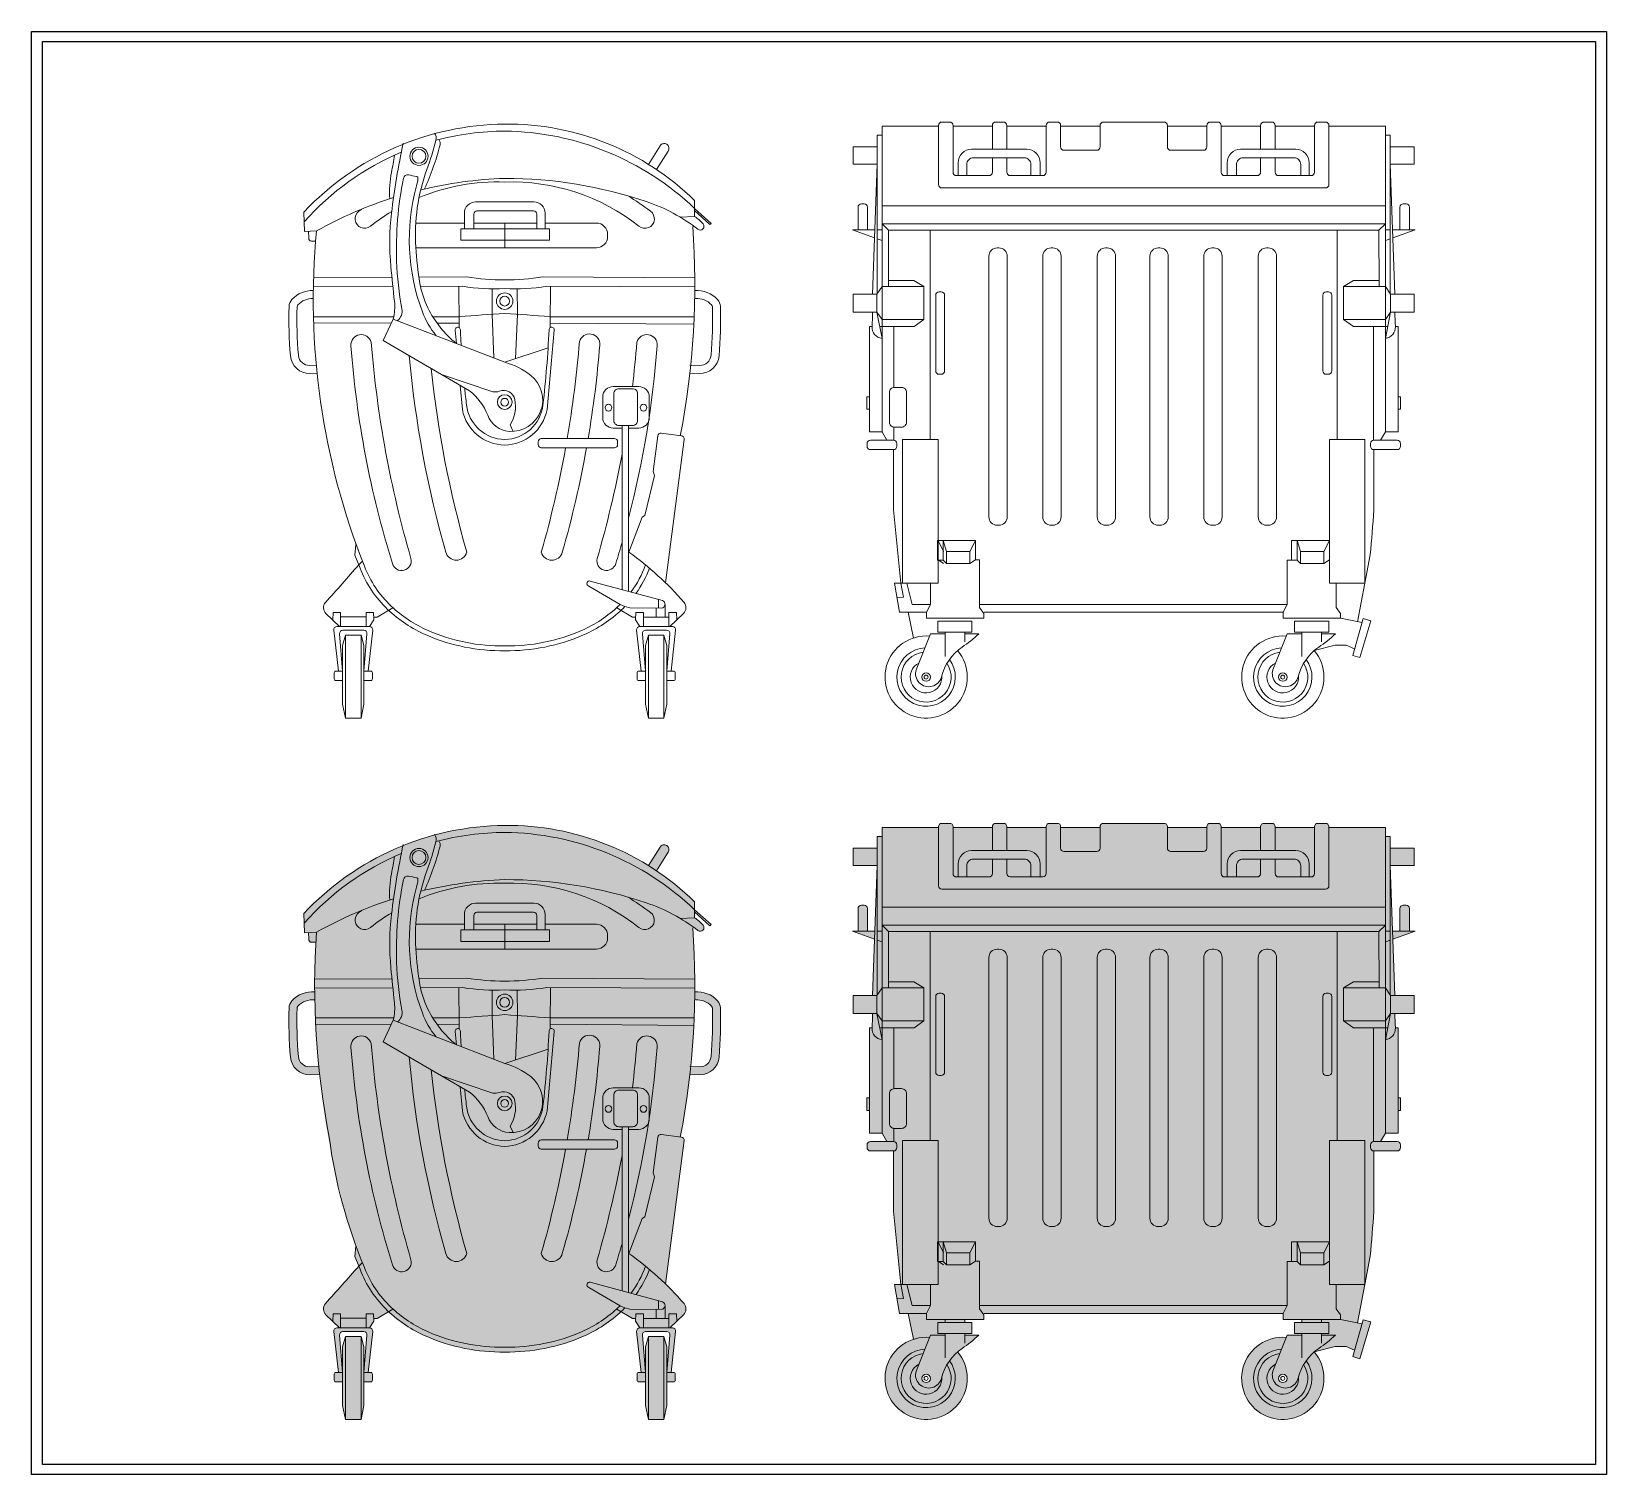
# Paper-space layout 'Projects1200x1100' of a CAD drawing. Header units: inches. Extents: x 55.011 to 55.328, y 90.128 to 90.419.
# The model-space entities are those that its viewports show. They can reach past a viewport. Long polylines and large blocks are cut down to what shows.
import ezdxf

# ---------------------------------------------------------------- set-up
doc = ezdxf.new("R2010")
doc.units = ezdxf.units.IN
doc.header["$MEASUREMENT"] = 0
doc.layers.add('001_Dark_1 10', color=7, linetype='Continuous', lineweight=0)
doc.layers.add('02', color=251, linetype='Continuous', plot=False)
doc.layers.add('Rectang.', color=251, linetype='Continuous', plot=False)
doc.layers.add('hatch_dwgmodels.com', color=251, linetype='Continuous')

msp = doc.modelspace()

# ---------------------------------------------------------------- hatches: boundary and pattern name
at = {"layer": 'hatch_dwgmodels.com'}
h = msp.add_hatch(color=85, dxfattribs=at)
h.dxf.hatch_style = 1
h.paths.add_polyline_path([(10918.3998, 6626.5957, -0.029334), (10918.3966, 6626.7153, -0.178942), (10918.4036, 6626.7325, -0.233547), (10918.4587, 6626.754, -0.015547), (10918.4614, 6626.8743), (10918.4506, 6626.8743, -0.487001), (10918.4447, 6626.8818), (10918.4439, 6626.8979), (10918.4341, 6626.8973), (10918.4326, 6626.9444, -0.204452), (10918.9191, 6627.1577, -0.142555), (10919.2675, 6627.0601), (10919.2954, 6627.105, -0.417547), (10919.3116, 6627.1087, -0.415873), (10919.3152, 6627.0925), (10919.2867, 6627.0477, -0.046092), (10919.379, 6626.9724), (10919.379, 6626.9339, -0.071239), (10919.3997, 6626.9157, -0.903922), (10919.3874, 6626.9028), (10919.3746, 6626.9096, -0.020122), (10919.3796, 6626.754, -0.233407), (10919.4347, 6626.7325, -0.17903), (10919.4416, 6626.7153, -0.029334), (10919.4384, 6626.5957, -0.395884), (10919.3912, 6626.5533), (10919.3676, 6626.5538, -0.019826), (10919.3444, 6626.4021, -0.528636), (10919.354, 6626.3935), (10919.309, 6626.0456, -0.020868), (10919.3535, 6625.9985, -0.398148), (10919.3523, 6625.9717), (10919.3194, 6625.9398), (10919.3255, 6625.9398, -0.447399), (10919.3333, 6625.9311), (10919.3221, 6625.8316), (10919.3284, 6625.8316, -0.414214), (10919.3323, 6625.8277), (10919.3323, 6625.8127, -0.414214), (10919.3284, 6625.8088), (10919.3119, 6625.8088), (10919.3119, 6625.8316), (10919.3193, 6625.9224, 0.438201), (10919.3115, 6625.9308), (10919.2861, 6625.9308), (10919.2606, 6625.9308, 0.438201), (10919.2528, 6625.9224), (10919.2602, 6625.8316), (10919.2602, 6625.8088), (10919.2437, 6625.8088, -0.414214), (10919.2398, 6625.8127), (10919.2398, 6625.8277, -0.414214), (10919.2437, 6625.8316), (10919.25, 6625.8316), (10919.2388, 6625.9311, -0.447399), (10919.2466, 6625.9398), (10919.2363, 6625.9557), (10919.2365, 6625.9625), (10919.2284, 6625.9625), (10919.2008, 6625.9791, -0.084833), (10919.1099, 6625.9194, -0.099955), (10918.9193, 6625.8798, -0.099955), (10918.7287, 6625.9194, -0.084976), (10918.6376, 6625.9792), (10918.6099, 6625.9625), (10918.6017, 6625.9625), (10918.602, 6625.9557), (10918.5917, 6625.9398, -0.447399), (10918.5994, 6625.9311), (10918.5883, 6625.8316), (10918.5946, 6625.8316, -0.414214), (10918.5985, 6625.8277), (10918.5985, 6625.8127, -0.414214), (10918.5946, 6625.8088), (10918.5781, 6625.8088), (10918.5781, 6625.8316), (10918.5854, 6625.9224, 0.438201), (10918.5777, 6625.9308), (10918.5522, 6625.9308), (10918.5268, 6625.9308, 0.438201), (10918.519, 6625.9224), (10918.5264, 6625.8316), (10918.5264, 6625.8088), (10918.5099, 6625.8088, -0.414214), (10918.506, 6625.8127), (10918.506, 6625.8277, -0.414214), (10918.5099, 6625.8316), (10918.5162, 6625.8316), (10918.505, 6625.9311, -0.447399), (10918.5127, 6625.9398), (10918.5189, 6625.9398), (10918.4859, 6625.9717, -0.398148), (10918.4848, 6625.9985, 0.004437), (10918.5654, 6626.0893), (10918.5559, 6626.1127), (10918.5587, 6626.1383, -0.057852), (10918.4707, 6626.5538), (10918.447, 6626.5533, -0.39533)])
h.paths.add_polyline_path([(10918.4686, 6626.5732, -0.020879), (10918.4589, 6626.7345, 0.240407), (10918.418, 6626.7194, 0.181077), (10918.4161, 6626.7147, 0.029334), (10918.4192, 6626.5973, 0.395884), (10918.4467, 6626.5727)], flags=16)
h.paths.add_polyline_path([(10919.3916, 6626.5727, 0.395884), (10919.419, 6626.5973, 0.029334), (10919.4222, 6626.7147, 0.17903), (10919.4203, 6626.7194, 0.24436), (10919.3794, 6626.7344, -0.020858), (10919.3697, 6626.5732)], flags=16)
h = msp.add_hatch(color=85, dxfattribs=at)
h.dxf.hatch_style = 1
h.paths.add_polyline_path([(10919.8613, 6626.3685), (10919.8051, 6626.3685, -0.545242), (10919.7977, 6626.3799, -0.545242), (10919.8051, 6626.3914), (10919.8449, 6626.3914), (10919.8334, 6626.4117), (10919.8026, 6626.4117), (10919.8026, 6626.4669), (10919.7966, 6626.4669), (10919.7966, 6626.4969), (10919.8026, 6626.4969), (10919.8026, 6626.667), (10919.8091, 6626.667, 0.013473), (10919.8104, 6626.7016), (10919.7634, 6626.7016), (10919.7634, 6626.7451), (10919.8102, 6626.7451), (10919.8153, 6626.8821), (10919.7615, 6626.9013), (10919.7752, 6626.9013), (10919.7752, 6626.9561, -0.544736), (10919.7866, 6626.9635, -0.544736), (10919.798, 6626.9561), (10919.798, 6626.9013), (10919.816, 6626.9013), (10919.8219, 6627.0605), (10919.7632, 6627.0605), (10919.7632, 6627.1023), (10919.8219, 6627.1023), (10919.8219, 6627.1306), (10919.8334, 6627.1306), (10919.8334, 6627.1524), (10919.9705, 6627.1524, -0.495171), (10919.9783, 6627.1626), (10919.9972, 6627.1626, -0.495171), (10920.005, 6627.1524), (10920.1009, 6627.1524, -0.495171), (10920.1087, 6627.1626), (10920.1276, 6627.1626, -0.495171), (10920.1354, 6627.1524), (10920.2313, 6627.1524, -0.495171), (10920.2391, 6627.1626), (10920.2581, 6627.1626, -0.495171), (10920.2658, 6627.1524), (10920.3619, 6627.1524, -0.495171), (10920.3696, 6627.1626), (10920.4431, 6627.1626), (10920.5166, 6627.1626, -0.495171), (10920.5244, 6627.1524), (10920.6204, 6627.1524, -0.495171), (10920.6282, 6627.1626), (10920.6471, 6627.1626, -0.495171), (10920.6549, 6627.1524), (10920.7509, 6627.1524, -0.495171), (10920.7587, 6627.1626), (10920.7776, 6627.1626, -0.495171), (10920.7854, 6627.1524), (10920.8813, 6627.1524, -0.495171), (10920.8891, 6627.1626), (10920.908, 6627.1626, -0.495171), (10920.9158, 6627.1524), (10921.0528, 6627.1524), (10921.0528, 6627.1306), (10921.0644, 6627.1306), (10921.0644, 6627.1023), (10921.123, 6627.1023), (10921.123, 6627.0605), (10921.0644, 6627.0605), (10921.0703, 6626.9013), (10921.0883, 6626.9013), (10921.0883, 6626.9561, -0.544736), (10921.0997, 6626.9635, -0.544736), (10921.1111, 6626.9561), (10921.1111, 6626.9013), (10921.1248, 6626.9013), (10921.071, 6626.8821), (10921.076, 6626.7451), (10921.1229, 6626.7451), (10921.1229, 6626.7016), (10921.0758, 6626.7016, 0.013473), (10921.0771, 6626.667), (10921.0836, 6626.667), (10921.0836, 6626.4969), (10921.0896, 6626.4969), (10921.0896, 6626.4669), (10921.0836, 6626.4669), (10921.0836, 6626.4117), (10921.0528, 6626.4117), (10921.0413, 6626.3914), (10921.0812, 6626.3914, -0.545242), (10921.0885, 6626.3799, -0.545242), (10921.0812, 6626.3685), (10921.0249, 6626.3685), (10921.0249, 6626.2224, -0.004307), (10921.0163, 6626.1138), (10921.003, 6626.0451), (10920.9851, 6625.9517), (10920.9964, 6625.9493), (10920.9993, 6625.9592), (10921.0173, 6625.954), (10920.9908, 6625.8645), (10920.9738, 6625.87), (10920.9782, 6625.8856), (10920.9577, 6625.8948), (10920.9313, 6625.8948), (10920.8805, 6625.8815, 0.157325), (10920.8417, 6625.818, -1.02333), (10920.7802, 6625.8351), (10920.8152, 6625.9223), (10920.8503, 6625.9223), (10920.8503, 6625.9262), (10920.8328, 6625.9262), (10920.8328, 6625.9531), (10920.8503, 6625.9531), (10920.8503, 6625.9601), (10920.8055, 6625.9601), (10920.8055, 6625.9748), (10920.4431, 6625.9748), (10920.0777, 6625.9748), (10920.0801, 6625.9715), (10920.0801, 6625.9601), (10920.0343, 6625.9601), (10920.0343, 6625.9531), (10920.0513, 6625.9531), (10920.0513, 6625.9262), (10920.0343, 6625.9262), (10920.0343, 6625.9223), (10920.0682, 6625.9223, -0.035886), (10920.0272, 6625.8898, 0.186417), (10919.9776, 6625.818, -1.02333), (10919.916, 6625.8351), (10919.9488, 6625.9166, 0.100593), (10919.9093, 6625.9121), (10919.897, 6625.9748), (10919.8754, 6625.9748), (10919.8632, 6626.045), (10919.8791, 6626.045), (10919.8613, 6626.2224)])
h.paths.add_polyline_path([(10919.9298, 6625.8173, 1), (10919.9504, 6625.8173, 1)], flags=16)
h.paths.add_polyline_path([(10919.9353, 6625.8173, 1), (10919.9449, 6625.8173, 1)], flags=0)
h.paths.add_polyline_path([(10920.794, 6625.8173, 1), (10920.8146, 6625.8173, 1)], flags=16)
h.paths.add_polyline_path([(10920.7995, 6625.8173, 1), (10920.8091, 6625.8173, 1)], flags=0)
h = msp.add_hatch(color=250, dxfattribs=at)
h.dxf.hatch_style = 1
h.paths.add_polyline_path([(10919.2602, 6625.8938), (10919.2672, 6625.919), (10919.3049, 6625.919), (10919.3119, 6625.8938), (10919.3119, 6625.7519), (10919.3049, 6625.7177), (10919.2672, 6625.7177), (10919.2602, 6625.7519)])
h.paths.add_polyline_path([(10918.5264, 6625.8938), (10918.5334, 6625.919), (10918.571, 6625.919), (10918.5781, 6625.8938), (10918.5781, 6625.7519), (10918.571, 6625.7177), (10918.5334, 6625.7177), (10918.5264, 6625.7519)])
h = msp.add_hatch(color=250, dxfattribs=at)
h.dxf.hatch_style = 1
h.paths.add_polyline_path([(10920.8129, 6625.9166), (10920.7802, 6625.8351, 1.03297), (10920.8419, 6625.8186, -0.156058), (10920.8805, 6625.8815, -5.037348)])
h.paths.add_polyline_path([(10919.9488, 6625.9166), (10919.916, 6625.8351, 1.03297), (10919.9777, 6625.8186, -0.156058), (10920.0163, 6625.8815, -5.037348)])

# ---------------------------------------------------------------- linework, layer by layer
at = {"layer": '001_Dark_1 10'}
for points in [[(10918.7157, 6628.6979, -0.051084), (10918.9191, 6628.7259, -0.081587), (10919.2621, 6628.6697, -0.083663), (10919.3874, 6628.6025, 0.903922), (10919.3997, 6628.6155, 0.071239), (10919.379, 6628.6336), (10919.379, 6628.6722, 0.199047), (10918.9191, 6628.8575, 0.204452), (10918.4326, 6628.6441), (10918.4341, 6628.5971), (10918.4629, 6628.5986, -0.050671), (10918.6499, 6628.6795)], [(10920.1006, 6628.7758), (10920.1006, 6628.7406, -0.414214), (10920.0925, 6628.7325), (10920.0134, 6628.7325, -0.414214), (10920.0053, 6628.7406), (10920.0053, 6628.8522), (10920.0053, 6628.8543, 0.414214), (10919.9972, 6628.8624), (10919.9783, 6628.8624, 0.414214), (10919.9702, 6628.8543), (10919.9702, 6628.8522), (10919.9702, 6628.7108, 0.414214), (10919.9783, 6628.7027), (10920.4431, 6628.7027), (10920.908, 6628.7027, 0.414214), (10920.9161, 6628.7108), (10920.9161, 6628.8522), (10920.9161, 6628.8543, 0.414214), (10920.908, 6628.8624), (10920.8891, 6628.8624, 0.414214), (10920.881, 6628.8543), (10920.881, 6628.8522), (10920.881, 6628.7406, -0.414214), (10920.8729, 6628.7325), (10920.7938, 6628.7325, -0.414214), (10920.7857, 6628.7406), (10920.7857, 6628.7758)], [(10920.1357, 6628.7963), (10920.1357, 6628.8522), (10920.1357, 6628.8543, 0.414214), (10920.1276, 6628.8624), (10920.1087, 6628.8624, 0.414214), (10920.1006, 6628.8543), (10920.1006, 6628.8522), (10920.1006, 6628.7963)], [(10920.7506, 6628.7758), (10920.7506, 6628.7406, -0.414214), (10920.7425, 6628.7325), (10920.6633, 6628.7325, -0.414214), (10920.6552, 6628.7406), (10920.6552, 6628.8522), (10920.6552, 6628.8543, 0.414214), (10920.6471, 6628.8624), (10920.6282, 6628.8624, 0.414214), (10920.6201, 6628.8543), (10920.6201, 6628.8522), (10920.6201, 6628.8021, -0.414214), (10920.612, 6628.794), (10920.5328, 6628.794, -0.414214), (10920.5247, 6628.8021), (10920.5247, 6628.8543, 0.414214), (10920.5166, 6628.8624), (10920.4431, 6628.8624), (10920.3696, 6628.8624, 0.414214), (10920.3616, 6628.8543), (10920.3616, 6628.8021, -0.414214), (10920.3535, 6628.794), (10920.2742, 6628.794, -0.414214), (10920.2661, 6628.8021), (10920.2661, 6628.8522), (10920.2661, 6628.8543, 0.414214), (10920.2581, 6628.8624), (10920.2391, 6628.8624, 0.414214), (10920.231, 6628.8543), (10920.231, 6628.8522), (10920.231, 6628.7406, -0.414214), (10920.223, 6628.7325), (10920.1437, 6628.7325, -0.414214), (10920.1357, 6628.7406), (10920.1357, 6628.7758)], [(10920.7506, 6628.7963), (10920.7506, 6628.8522), (10920.7506, 6628.8543, -0.414214), (10920.7587, 6628.8624), (10920.7776, 6628.8624, -0.414214), (10920.7857, 6628.8543), (10920.7857, 6628.8522), (10920.7857, 6628.7963)], [(10918.649, 6628.385), (10918.6249, 6628.3326), (10918.8336, 6628.2108, -0.143359), (10918.8779, 6628.1516, 0.294612), (10918.93, 6628.1127, 0.738319), (10918.982, 6628.2484, 0.099412), (10918.9191, 6628.28), (10918.649, 6628.385, 0.089863), (10918.652, 6628.4277, -0.003954), (10918.6433, 6628.5122, -0.053814), (10918.6449, 6628.6416, -0.021726), (10918.673, 6628.8113)], [(10918.7991, 6628.3576), (10918.802, 6628.3256, -0.108015), (10918.7328, 6628.4122, -0.072315), (10918.7137, 6628.4711, -0.026955), (10918.7035, 6628.5592, -0.102928), (10918.7306, 6628.7474, 0.023308), (10918.7525, 6628.8176, 0.232602), (10918.7488, 6628.8358)], [(10918.725, 6628.7001, 0.041261), (10918.7625, 6628.8068, 0.259256), (10918.7591, 6628.8198, 0.429485)], [(10918.7526, 6628.8181, -0.064595), (10918.9191, 6628.8404, -0.19028), (10919.379, 6628.6529), (10919.4192, 6628.6168), (10919.4163, 6628.6142), (10919.379, 6628.6478)], [(10919.2867, 6628.7474), (10919.3152, 6628.7922, 0.414214), (10919.3117, 6628.8084), (10919.3116, 6628.8084, 0.417547), (10919.2954, 6628.8047), (10919.2675, 6628.7598)], [(10918.4334, 6628.6206, -0.112155), (10918.6685, 6628.7892, -0.112155)], [(10918.6405, 6628.6765, -0.061391), (10918.6448, 6628.7404, 0.008859), (10918.652, 6628.782, -0.516138)], [(10918.6591, 6628.3811, 0.285746), (10918.6701, 6628.4093, -0.037228), (10918.6573, 6628.5249, -0.059982), (10918.6741, 6628.7262, -0.402656), (10918.6857, 6628.7342, -0.019467), (10918.7059, 6628.7301, -0.380286), (10918.7089, 6628.7256, -0.035155), (10918.7053, 6628.7074, 0.156985), (10918.7196, 6628.4026, 0.082799), (10918.753, 6628.3446, -2.117677)], [(10919.2172, 6628.6838, -0.022073), (10919.2725, 6628.6464, -1.016204), (10919.2444, 6628.6098, 0.178286), (10918.9191, 6628.7169, 0.107671), (10918.7116, 6628.6792)], [(10918.6454, 6628.6457, 0.031736), (10918.5938, 6628.6098, -1.016204), (10918.5658, 6628.6464, -0.0029), (10918.5728, 6628.6516)], [(10918.997, 6628.6175), (10918.9191, 6628.6175), (10918.9191, 6628.5576), (10919.1412, 6628.5576, 0.414214), (10919.1684, 6628.5849), (10919.1684, 6628.5902, 0.414214), (10919.1412, 6628.6175), (10919.0169, 6628.6175)], [(10918.4614, 6628.574), (10918.4506, 6628.574, -0.487001), (10918.4447, 6628.5815), (10918.4439, 6628.5976)], [(10919.1989, 6627.6932, -0.005053), (10919.1951, 6627.6896, -0.087353), (10919.1052, 6627.6299, -0.106856), (10918.9193, 6627.5926, -0.106856), (10918.7334, 6627.6299, -0.087353), (10918.6435, 6627.6896, -0.111837), (10918.5794, 6627.7856, -0.118628), (10918.4629, 6628.5986, -0.06452), (10918.4629, 6628.5986)], [(10919.3746, 6628.6094, -0.06592), (10919.3445, 6628.1021, -0.825154)], [(10919.3796, 6628.4847), (10919.0116, 6628.487, -0.038226), (10918.9191, 6628.4798, -0.038226), (10918.8267, 6628.487), (10918.7113, 6628.4862)], [(10919.3797, 6628.4629), (10919.021, 6628.4642, -0.052462), (10918.9191, 6628.4589, -0.052462), (10918.8173, 6628.4642), (10918.7151, 6628.4638)], [(10918.4645, 6628.2534), (10918.4471, 6628.253, -0.395884), (10918.3998, 6628.2954, -0.029334), (10918.3966, 6628.4151, -0.17903), (10918.4036, 6628.4323, -0.220204), (10918.4553, 6628.4539, -0.220204)], [(10918.4626, 6628.2728), (10918.4467, 6628.2725, -0.395884), (10918.4192, 6628.2971, -0.029334), (10918.4161, 6628.4145, -0.17903), (10918.418, 6628.4191, -0.220132), (10918.4552, 6628.4346, -0.220132)], [(10919.3676, 6628.2535), (10919.3912, 6628.253, 0.395884), (10919.4384, 6628.2954, 0.029334), (10919.4416, 6628.4151, 0.17903), (10919.4347, 6628.4323, 0.233407), (10919.3796, 6628.4537, 23.036699)], [(10919.368, 6628.273), (10919.3916, 6628.2725, 0.395884), (10919.419, 6628.2971, 0.029334), (10919.4222, 6628.4145, 0.17903), (10919.4203, 6628.4191, 0.233407), (10919.3813, 6628.4343, 0.233407)], [(10918.7448, 6628.3906), (10918.8097, 6628.3906, -0.002035), (10918.9191, 6628.3986, -0.002035), (10919.0285, 6628.3906), (10919.3781, 6628.3906)], [(10919.8334, 6628.3835), (10919.8207, 6628.4013), (10919.8334, 6628.3379, -0.401895), (10919.8091, 6628.3668, 0.013473), (10919.8104, 6628.4013)], [(10921.0528, 6628.3835), (10921.0656, 6628.4013), (10921.0528, 6628.3379, 0.401895), (10921.0771, 6628.3668, -0.013473), (10921.0758, 6628.4013)], [(10918.8137, 6628.321, -0.003417), (10918.8116, 6628.3589, 1.058883), (10918.7991, 6628.3576)], [(10918.8112, 6628.2238), (10918.8165, 6628.1653, 0.352683), (10918.9191, 6628.0794, 0.352683), (10919.0217, 6628.1653), (10919.0392, 6628.3576)], [(10919.0392, 6628.3576, 1.058883), (10919.0266, 6628.3589, -0.016455), (10919.0118, 6628.1768, -0.377524), (10918.9191, 6628.0931, -0.377524), (10918.8265, 6628.1768, -0.003683), (10918.8221, 6628.2174)], [(10919.0706, 6628.0953, 0.022655), (10919.1001, 6628.3302, -0.913166), (10919.1495, 6628.3217, -0.022198), (10919.1212, 6628.0953)], [(10918.5464, 6628.32, 0.056054), (10918.6469, 6627.7921, 0.972953), (10918.692, 6627.8043, -0.050898), (10918.5957, 6628.3285)], [(10919.2886, 6628.32, -0.044089), (10919.2194, 6627.9025, -0.044089)], [(10919.2285, 6628.2213, 0.010263), (10919.2393, 6628.3285)], [(10918.6878, 6628.2959, 0.047194), (10918.7764, 6627.8198, 0.769778), (10918.8272, 6627.8199, -0.04343), (10918.7409, 6628.2649, -0.04343)], [(10918.9396, 6628.1127), (10918.9324, 6628.1284, 0.193734), (10918.9435, 6628.1896, 0.461868), (10918.9064, 6628.21, -0.139518), (10918.8902, 6628.2086), (10918.7661, 6628.2502)], [(10919.2033, 6628.1206), (10919.182, 6628.1206, -0.414214), (10919.1567, 6628.1459), (10919.1567, 6628.196, -0.414214), (10919.182, 6628.2213), (10919.2439, 6628.2213, -0.414214), (10919.2692, 6628.196), (10919.2692, 6628.1459, -0.414214), (10919.2439, 6628.1206), (10919.2194, 6628.1206)], [(10919.309, 6627.7453), (10919.354, 6628.0933, 0.414214), (10919.3473, 6628.102), (10919.2985, 6628.1083, 0.414414), (10919.2898, 6628.1016), (10919.2786, 6628.0153), (10919.2819, 6628.0056), (10919.2585, 6627.9088), (10919.2518, 6627.9043), (10919.2202, 6627.8198, -0.058314), (10919.3535, 6627.6982, -0.398148), (10919.3523, 6627.6715), (10919.3194, 6627.6395)], [(10919.1173, 6628.0728, -0.025272), (10919.0587, 6627.8198, -0.769778), (10919.0078, 6627.8199, 0.02485), (10919.0667, 6628.0728, 0.02485)], [(10919.2033, 6627.8434, -0.005564), (10919.1881, 6627.7921, -0.972953), (10919.1431, 6627.8043, 0.024811), (10919.2033, 6628.0575)], [(10920.9851, 6627.6514), (10921.003, 6627.7448), (10921.0163, 6627.8136, 0.004307), (10921.0249, 6627.9222), (10921.0249, 6628.0683)], [(10918.9195, 6627.5809, -0.106856), (10918.7287, 6627.6192, -0.087353), (10918.6354, 6627.6811, -0.111837), (10918.5685, 6627.7814), (10918.5559, 6627.8124), (10918.5587, 6627.8381)], [(10918.5189, 6627.6395), (10918.4859, 6627.6715, -0.398148), (10918.4848, 6627.6982, 0.004437), (10918.5654, 6627.7891), (10918.5743, 6627.7979)], [(10919.2251, 6627.7234, 0.071292), (10919.2604, 6627.7888)], [(10919.2372, 6627.7201, 0.06615), (10919.2698, 6627.781)], [(10918.9191, 6627.5809, 0.106856), (10919.1099, 6627.6192, 0.087353), (10919.2032, 6627.6811, 0.009029), (10919.2102, 6627.688, 0.009029)], [(10918.5883, 6627.5314), (10918.5994, 6627.6308, 0.447399), (10918.5917, 6627.6395), (10918.5522, 6627.6395), (10918.5127, 6627.6395, 0.447399), (10918.505, 6627.6308), (10918.5162, 6627.5314)], [(10918.5781, 6627.5314), (10918.5854, 6627.6221, 0.438201), (10918.5777, 6627.6305), (10918.5522, 6627.6305), (10918.5268, 6627.6305, 0.438201), (10918.519, 6627.6221), (10918.5264, 6627.5314)], [(10919.25, 6627.5314), (10919.2388, 6627.6308, -0.447399), (10919.2466, 6627.6395), (10919.2861, 6627.6395), (10919.3255, 6627.6395, -0.447399), (10919.3333, 6627.6308), (10919.3221, 6627.5314)], [(10919.2602, 6627.5314), (10919.2528, 6627.6221, -0.438201), (10919.2606, 6627.6305), (10919.2861, 6627.6305), (10919.3115, 6627.6305, -0.438201), (10919.3193, 6627.6221), (10919.3119, 6627.5314)], [(10919.9861, 6627.622), (10919.9511, 6627.622), (10919.916, 6627.5349, 1.02333), (10919.9776, 6627.5178, -0.186417), (10920.0272, 6627.5896, 0.035886), (10920.0682, 6627.622), (10920.0343, 6627.622)], [(10920.9782, 6627.5854), (10920.9577, 6627.5946), (10920.9313, 6627.5946), (10920.8805, 6627.5813, -5.037348), (10920.8129, 6627.6163)], [(10920.8503, 6627.622), (10920.8152, 6627.622), (10920.7802, 6627.5349, 1.02333), (10920.8417, 6627.5178, -0.186417), (10920.8913, 6627.5896, 0.035886), (10920.9324, 6627.622), (10920.8984, 6627.622)], [(10918.7157, 6626.9981, -0.051084), (10918.9191, 6627.0262, -0.081587), (10919.2621, 6626.97, -0.083663), (10919.3874, 6626.9028, 0.903922), (10919.3997, 6626.9157, 0.071239), (10919.379, 6626.9339), (10919.379, 6626.9724, 0.199047), (10918.9191, 6627.1577, 0.204452), (10918.4326, 6626.9444), (10918.4341, 6626.8973), (10918.4629, 6626.8989, -0.050671), (10918.6499, 6626.9797)], [(10918.7991, 6626.6578), (10918.802, 6626.6258, -0.108015), (10918.7328, 6626.7125, -0.072315), (10918.7137, 6626.7713, -0.026955), (10918.7035, 6626.8595, -0.102928), (10918.7306, 6627.0476, 0.023308), (10918.7525, 6627.1179, 0.232602), (10918.7488, 6627.136)], [(10918.7526, 6627.1183, -0.064595), (10918.9191, 6627.1407, -0.19028), (10919.379, 6626.9532), (10919.4192, 6626.9171), (10919.4163, 6626.9144), (10919.379, 6626.9481)], [(10920.1006, 6627.076), (10920.1006, 6627.0408, -0.414214), (10920.0925, 6627.0327), (10920.0134, 6627.0327, -0.414214), (10920.0053, 6627.0408), (10920.0053, 6627.1524), (10920.0053, 6627.1546, 0.414214), (10919.9972, 6627.1626), (10919.9783, 6627.1626, 0.414214), (10919.9702, 6627.1546), (10919.9702, 6627.1524), (10919.9702, 6627.011, 0.414214), (10919.9783, 6627.0029), (10920.4431, 6627.0029), (10920.908, 6627.0029, 0.414214), (10920.9161, 6627.011), (10920.9161, 6627.1524), (10920.9161, 6627.1546, 0.414214), (10920.908, 6627.1626), (10920.8891, 6627.1626, 0.414214), (10920.881, 6627.1546), (10920.881, 6627.1524), (10920.881, 6627.0408, -0.414214), (10920.8729, 6627.0327), (10920.7938, 6627.0327, -0.414214), (10920.7857, 6627.0408), (10920.7857, 6627.076)], [(10920.1357, 6627.0965), (10920.1357, 6627.1524), (10920.1357, 6627.1546, 0.414214), (10920.1276, 6627.1626), (10920.1087, 6627.1626, 0.414214), (10920.1006, 6627.1546), (10920.1006, 6627.1524), (10920.1006, 6627.0965)], [(10920.7506, 6627.076), (10920.7506, 6627.0408, -0.414214), (10920.7425, 6627.0327), (10920.6633, 6627.0327, -0.414214), (10920.6552, 6627.0408), (10920.6552, 6627.1524), (10920.6552, 6627.1546, 0.414214), (10920.6471, 6627.1626), (10920.6282, 6627.1626, 0.414214), (10920.6201, 6627.1546), (10920.6201, 6627.1524), (10920.6201, 6627.1023, -0.414214), (10920.612, 6627.0942), (10920.5328, 6627.0942, -0.414214), (10920.5247, 6627.1023), (10920.5247, 6627.1546, 0.414214), (10920.5166, 6627.1626), (10920.4431, 6627.1626), (10920.3696, 6627.1626, 0.414214), (10920.3616, 6627.1546), (10920.3616, 6627.1023, -0.414214), (10920.3535, 6627.0942), (10920.2742, 6627.0942, -0.414214), (10920.2661, 6627.1023), (10920.2661, 6627.1524), (10920.2661, 6627.1546, 0.414214), (10920.2581, 6627.1626), (10920.2391, 6627.1626, 0.414214), (10920.231, 6627.1546), (10920.231, 6627.1524), (10920.231, 6627.0408, -0.414214), (10920.223, 6627.0327), (10920.1437, 6627.0327, -0.414214), (10920.1357, 6627.0408), (10920.1357, 6627.076)], [(10920.7506, 6627.0965), (10920.7506, 6627.1524), (10920.7506, 6627.1546, -0.414214), (10920.7587, 6627.1626), (10920.7776, 6627.1626, -0.414214), (10920.7857, 6627.1546), (10920.7857, 6627.1524), (10920.7857, 6627.0965)], [(10918.4334, 6626.9208, -0.112155), (10918.6685, 6627.0895, -0.112155)], [(10918.649, 6626.6853), (10918.6249, 6626.6329), (10918.8336, 6626.511, -0.143359), (10918.8779, 6626.4518, 0.294612), (10918.93, 6626.413, 0.738319), (10918.982, 6626.5486, 0.099412), (10918.9191, 6626.5803), (10918.649, 6626.6853, 0.089863), (10918.652, 6626.7279, -0.003954), (10918.6433, 6626.8124, -0.053814), (10918.6449, 6626.9418, -0.021726), (10918.673, 6627.1115)], [(10918.725, 6627.0004, 0.041261), (10918.7625, 6627.1071, 0.259256), (10918.7591, 6627.1201, 0.429485)], [(10919.2867, 6627.0477), (10919.3152, 6627.0925, 0.414214), (10919.3117, 6627.1086), (10919.3116, 6627.1087, 0.417547), (10919.2954, 6627.105), (10919.2675, 6627.0601)], [(10918.6405, 6626.9767, -0.061391), (10918.6448, 6627.0406, 0.008859), (10918.652, 6627.0823, -0.516138)], [(10918.6591, 6626.6813, 0.285746), (10918.6701, 6626.7096, -0.037228), (10918.6573, 6626.8252, -0.059982), (10918.6741, 6627.0264, -0.402656), (10918.6857, 6627.0344, -0.019467), (10918.7059, 6627.0303, -0.380286), (10918.7089, 6627.0259, -0.035155), (10918.7053, 6627.0077, 0.156985), (10918.7196, 6626.7029, 0.082799), (10918.753, 6626.6449, -2.117677)], [(10919.2172, 6626.984, -0.022073), (10919.2725, 6626.9466, -1.016204), (10919.2444, 6626.9101, 0.178286), (10918.9191, 6627.0172, 0.107671), (10918.7116, 6626.9795)], [(10918.6454, 6626.946, 0.031736), (10918.5938, 6626.9101, -1.016204), (10918.5658, 6626.9466, -0.0029), (10918.5728, 6626.9518)], [(10919.1989, 6625.9935, -0.005053), (10919.1951, 6625.9898, -0.087353), (10919.1052, 6625.9302, -0.106856), (10918.9193, 6625.8928, -0.106856), (10918.7334, 6625.9302, -0.087353), (10918.6435, 6625.9898, -0.111837), (10918.5794, 6626.0859, -0.067613), (10918.4938, 6626.4023, -0.06452), (10918.4629, 6626.8989)], [(10918.997, 6626.9178), (10918.9191, 6626.9178), (10918.9191, 6626.8578), (10919.1412, 6626.8578, 0.414214), (10919.1684, 6626.8851), (10919.1684, 6626.8905, 0.414214), (10919.1412, 6626.9178), (10919.0169, 6626.9178)], [(10919.3746, 6626.9096, -0.06592), (10919.3445, 6626.4023, -0.825154)], [(10918.4614, 6626.8743), (10918.4506, 6626.8743, -0.487001), (10918.4447, 6626.8818), (10918.4439, 6626.8979)], [(10919.3796, 6626.7849), (10919.0116, 6626.7872, -0.038226), (10918.9191, 6626.7801, -0.038226), (10918.8267, 6626.7872), (10918.7113, 6626.7865)], [(10918.4707, 6626.5538), (10918.4471, 6626.5533, -0.395884), (10918.3998, 6626.5957, -0.029334), (10918.3966, 6626.7153, -0.17903), (10918.4036, 6626.7325, -0.233802), (10918.4587, 6626.754, -23.036699)], [(10919.3797, 6626.7632), (10919.021, 6626.7644, -0.052462), (10918.9191, 6626.7591, -0.052462), (10918.8173, 6626.7644), (10918.7151, 6626.7641)], [(10919.3676, 6626.5538), (10919.3912, 6626.5533, 0.395884), (10919.4384, 6626.5957, 0.029334), (10919.4416, 6626.7153, 0.17903), (10919.4347, 6626.7325, 0.233407), (10919.3796, 6626.754, 23.036699)], [(10918.4686, 6626.5732), (10918.4467, 6626.5727, -0.395884), (10918.4192, 6626.5973, -0.029334), (10918.4161, 6626.7147, -0.17903), (10918.418, 6626.7194, -0.240724), (10918.4589, 6626.7345, -0.233407)], [(10919.368, 6626.5733), (10919.3916, 6626.5727, 0.395884), (10919.419, 6626.5973, 0.029334), (10919.4222, 6626.7147, 0.17903), (10919.4203, 6626.7194, 0.233407), (10919.3813, 6626.7346, 0.233407)], [(10918.7448, 6626.6909), (10918.8097, 6626.6909, -0.002035), (10918.9191, 6626.6989, -0.002035), (10919.0285, 6626.6909), (10919.3781, 6626.6909)], [(10919.8334, 6626.6838), (10919.8207, 6626.7016), (10919.8334, 6626.6381, -0.401895), (10919.8091, 6626.667, 0.013473), (10919.8104, 6626.7016)], [(10921.0528, 6626.6838), (10921.0656, 6626.7016), (10921.0528, 6626.6381, 0.401895), (10921.0771, 6626.667, -0.013473), (10921.0758, 6626.7016)], [(10918.8137, 6626.6213, -0.003417), (10918.8116, 6626.6591, 1.058883), (10918.7991, 6626.6578)], [(10918.8112, 6626.5241), (10918.8165, 6626.4655, 0.352683), (10918.9191, 6626.3797, 0.352683), (10919.0217, 6626.4655), (10919.0392, 6626.6578)], [(10919.0392, 6626.6578, 1.058883), (10919.0266, 6626.6591, -0.016455), (10919.0118, 6626.477, -0.377524), (10918.9191, 6626.3934, -0.377524), (10918.8265, 6626.477, -0.003683), (10918.8221, 6626.5177)], [(10919.0706, 6626.3955, 0.022655), (10919.1001, 6626.6304, -0.913166), (10919.1495, 6626.6219, -0.022198), (10919.1212, 6626.3955)], [(10918.5464, 6626.6203, 0.056054), (10918.6469, 6626.0924, 0.972953), (10918.692, 6626.1045, -0.050898), (10918.5957, 6626.6287)], [(10919.2886, 6626.6203, -0.044089), (10919.2194, 6626.2028, -0.044089)], [(10919.2285, 6626.5216, 0.010263), (10919.2393, 6626.6287)], [(10918.9396, 6626.4129), (10918.9324, 6626.4286, 0.193734), (10918.9435, 6626.4898, 0.461868), (10918.9064, 6626.5103, -0.139518), (10918.8902, 6626.5089), (10918.7661, 6626.5504)], [(10919.2033, 6626.4209), (10919.182, 6626.4209, -0.414214), (10919.1567, 6626.4462), (10919.1567, 6626.4962, -0.414214), (10919.182, 6626.5216), (10919.2439, 6626.5216, -0.414214), (10919.2692, 6626.4962), (10919.2692, 6626.4462, -0.414214), (10919.2439, 6626.4209), (10919.2194, 6626.4209)], [(10919.309, 6626.0456), (10919.354, 6626.3935, 0.414214), (10919.3473, 6626.4023), (10919.2985, 6626.4086, 0.414414), (10919.2898, 6626.4018), (10919.2786, 6626.3155), (10919.2819, 6626.3058), (10919.2585, 6626.209), (10919.2518, 6626.2045), (10919.2202, 6626.12, -0.058314), (10919.3535, 6625.9985, -0.398148), (10919.3523, 6625.9717), (10919.3194, 6625.9398)], [(10919.1173, 6626.3731, -0.025272), (10919.0587, 6626.1201, -0.769778), (10919.0078, 6626.1202, 0.02485), (10919.0667, 6626.3731, 0.02485)], [(10920.9851, 6625.9517), (10921.003, 6626.0451), (10921.0163, 6626.1138, 0.004307), (10921.0249, 6626.2224), (10921.0249, 6626.3685)], [(10919.2033, 6626.1437, -0.005564), (10919.1881, 6626.0924, -0.972953), (10919.1431, 6626.1045, 0.024811), (10919.2033, 6626.3578)], [(10918.9195, 6625.8811, -0.106856), (10918.7287, 6625.9194, -0.087353), (10918.6354, 6625.9813, -0.111837), (10918.5685, 6626.0817), (10918.5559, 6626.1127), (10918.5587, 6626.1383)], [(10918.5189, 6625.9398), (10918.4859, 6625.9717, -0.398148), (10918.4848, 6625.9985, 0.004437), (10918.5654, 6626.0893), (10918.5743, 6626.0981)], [(10919.2251, 6626.0236, 0.071292), (10919.2604, 6626.0891)], [(10919.2372, 6626.0204, 0.06615), (10919.2698, 6626.0813)], [(10918.9191, 6625.8811, 0.106856), (10919.1099, 6625.9194, 0.087353), (10919.2032, 6625.9813, 0.009029), (10919.2102, 6625.9882, 0.009029)], [(10918.5883, 6625.8316), (10918.5994, 6625.9311, 0.447399), (10918.5917, 6625.9398), (10918.5522, 6625.9398), (10918.5127, 6625.9398, 0.447399), (10918.505, 6625.9311), (10918.5162, 6625.8316)], [(10918.5781, 6625.8316), (10918.5854, 6625.9224, 0.438201), (10918.5777, 6625.9308), (10918.5522, 6625.9308), (10918.5268, 6625.9308, 0.438201), (10918.519, 6625.9224), (10918.5264, 6625.8316)], [(10919.25, 6625.8316), (10919.2388, 6625.9311, -0.447399), (10919.2466, 6625.9398), (10919.2861, 6625.9398), (10919.3255, 6625.9398, -0.447399), (10919.3333, 6625.9311), (10919.3221, 6625.8316)], [(10919.2602, 6625.8316), (10919.2528, 6625.9224, -0.438201), (10919.2606, 6625.9308), (10919.2861, 6625.9308), (10919.3115, 6625.9308, -0.438201), (10919.3193, 6625.9224), (10919.3119, 6625.8316)], [(10919.9861, 6625.9223), (10919.9511, 6625.9223), (10919.916, 6625.8351, 1.02333), (10919.9776, 6625.818, -0.186417), (10920.0272, 6625.8898, 0.035886), (10920.0682, 6625.9223), (10920.0343, 6625.9223)], [(10920.9782, 6625.8856), (10920.9577, 6625.8948), (10920.9313, 6625.8948), (10920.8805, 6625.8815, -5.037348), (10920.8129, 6625.9166)], [(10920.8503, 6625.9223), (10920.8152, 6625.9223), (10920.7802, 6625.8351, 1.02333), (10920.8417, 6625.818, -0.186417), (10920.8913, 6625.8898, 0.035886), (10920.9324, 6625.9223), (10920.8984, 6625.9223)]]:
    msp.add_lwpolyline(points, format="xyb", dxfattribs=at)
for points in [[(10921.0528, 6628.8522), (10920.9161, 6628.8522), (10921.0528, 6628.8522), (10921.0528, 6628.6158), (10920.4431, 6628.6158), (10919.8334, 6628.6158), (10919.8334, 6628.8522), (10919.9702, 6628.8522), (10919.8334, 6628.8522), (10919.9702, 6628.8522)], [(10919.8334, 6628.8304), (10919.8219, 6628.8304), (10919.8219, 6628.4466)], [(10921.0528, 6628.8304), (10921.0644, 6628.8304), (10921.0644, 6628.4466)], [(10919.8102, 6628.4448), (10919.8219, 6628.7603), (10919.7632, 6628.7603), (10919.7632, 6628.8021), (10919.8219, 6628.8021)], [(10921.076, 6628.4448), (10921.0644, 6628.7603), (10921.123, 6628.7603), (10921.123, 6628.8021), (10921.0644, 6628.8021)], [(10920.2661, 6628.7027), (10920.231, 6628.7027)], [(10920.6201, 6628.7027), (10920.6552, 6628.7027)], [(10919.8334, 6628.6591), (10920.4431, 6628.6591), (10921.0528, 6628.6591)], [(10918.7035, 6628.6175), (10918.8214, 6628.6175)], [(10918.9191, 6628.6175), (10918.8441, 6628.6175), (10918.9191, 6628.6175), (10918.9191, 6628.5576), (10918.7036, 6628.5576)], [(10919.379, 6628.6336), (10919.3444, 6628.6318)], [(10919.8488, 6628.6005), (10919.8334, 6628.6158), (10919.8334, 6628.1115), (10919.8449, 6628.0911)], [(10921.0374, 6628.6005), (10921.0528, 6628.6158), (10921.0528, 6628.1115), (10921.0413, 6628.0911)], [(10919.8153, 6628.5818), (10919.7615, 6628.6011), (10919.816, 6628.6011)], [(10919.8219, 6628.6011), (10919.8334, 6628.6011)], [(10919.8334, 6628.5753), (10919.8219, 6628.5794)], [(10919.9345, 6628.4634), (10919.9103, 6628.4783), (10919.8486, 6628.4783), (10919.8486, 6628.4634), (10919.8488, 6628.6005), (10920.4431, 6628.6005), (10921.0374, 6628.6005), (10921.0377, 6628.4634), (10921.0377, 6628.4783), (10920.976, 6628.4783), (10920.9518, 6628.4634)], [(10919.9498, 6628.6005), (10919.9498, 6628.0932)], [(10920.9364, 6628.6005), (10920.9364, 6628.0932)], [(10921.0644, 6628.6011), (10921.0528, 6628.6011)], [(10921.0528, 6628.5753), (10921.0644, 6628.5794)], [(10921.071, 6628.5818), (10921.1248, 6628.6011), (10921.0703, 6628.6011)], [(10918.6481, 6628.4636), (10918.4554, 6628.4629)], [(10918.6458, 6628.4858), (10918.4559, 6628.4846)], [(10918.8082, 6628.4641), (10918.8089, 6628.3753), (10918.809, 6628.3637)], [(10919.0301, 6628.4641), (10919.0293, 6628.3753), (10919.0292, 6628.3637)], [(10919.8207, 6628.4448), (10919.8334, 6628.4634)], [(10921.0656, 6628.4448), (10921.0528, 6628.4634)], [(10918.8884, 6628.3965), (10918.889, 6628.4582)], [(10918.9499, 6628.3965), (10918.9493, 6628.4582)], [(10918.4557, 6628.3906), (10918.6503, 6628.3906)], [(10918.893, 6628.2902), (10918.8884, 6628.3965)], [(10918.9452, 6628.2887), (10918.9499, 6628.3965)], [(10918.6446, 6628.3754), (10918.4562, 6628.3748)], [(10918.8089, 6628.3753), (10918.7554, 6628.3748)], [(10919.0293, 6628.3753), (10919.3772, 6628.3722)], [(10919.8276, 6628.3668), (10919.8334, 6628.3668), (10919.8334, 6628.1115), (10919.8026, 6628.1115), (10919.8026, 6628.3668), (10919.8091, 6628.3668)], [(10919.9345, 6628.3835), (10919.911, 6628.3666), (10919.8334, 6628.3666)], [(10919.8618, 6628.2191), (10919.8618, 6628.3666)], [(10920.9518, 6628.3835), (10920.9753, 6628.3666), (10921.0528, 6628.3666)], [(10921.0244, 6628.0911), (10921.0244, 6628.3666)], [(10921.0586, 6628.3668), (10921.0528, 6628.3668), (10921.0528, 6628.1115), (10921.0836, 6628.1115), (10921.0836, 6628.3668), (10921.0771, 6628.3668)], [(10918.9191, 6628.28), (10919.0241, 6628.3149)], [(10919.2033, 6627.7292), (10919.2033, 6628.127)], [(10919.2194, 6627.7249), (10919.2194, 6628.127)], [(10919.8618, 6628.0911), (10919.8618, 6628.123)], [(10919.8613, 6628.0683), (10919.8613, 6627.9222), (10919.8791, 6627.7448), (10919.8853, 6627.711), (10919.8693, 6627.7097)], [(10920.0464, 6627.8212), (10920.0598, 6627.8481), (10920.0598, 6627.8013), (10920.0695, 6627.8013), (10920.0695, 6627.7448), (10920.0695, 6627.6859), (10920.0801, 6627.6712), (10920.0801, 6627.6599), (10919.9413, 6627.6599), (10919.9413, 6627.6746), (10919.9505, 6627.6933)], [(10920.0598, 6627.8481), (10919.968, 6627.8481), (10919.968, 6627.8003), (10919.9815, 6627.8003), (10919.9896, 6627.7922)], [(10919.9825, 6627.8212), (10919.9691, 6627.8481)], [(10919.9815, 6627.8003), (10919.9815, 6627.8481), (10919.9896, 6627.8212)], [(10920.9037, 6627.8212), (10920.9172, 6627.8481), (10920.8254, 6627.8481), (10920.8254, 6627.8003), (10920.8388, 6627.8003), (10920.8469, 6627.7922)], [(10920.8388, 6627.8003), (10920.8388, 6627.8481), (10920.8469, 6627.8212)], [(10919.9691, 6627.8013), (10919.9825, 6627.7922)], [(10920.0598, 6627.8013), (10920.0464, 6627.7922)], [(10920.8254, 6627.8003), (10920.8147, 6627.8003), (10920.8147, 6627.6933), (10920.4431, 6627.6933), (10920.0695, 6627.6933)], [(10920.9172, 6627.8013), (10920.9037, 6627.7922)], [(10919.9413, 6627.6746), (10919.8754, 6627.6746), (10919.8632, 6627.7448), (10919.8832, 6627.7448)], [(10919.9505, 6627.7448), (10919.9505, 6627.6933), (10919.9062, 6627.6933), (10919.8931, 6627.7448)], [(10920.8147, 6627.6933), (10920.8055, 6627.6746), (10920.8055, 6627.6599), (10920.9443, 6627.6599), (10920.9443, 6627.6712), (10920.9336, 6627.6859), (10920.9336, 6627.7448)], [(10919.2921, 6627.7053), (10919.2917, 6627.684)], [(10918.5212, 6627.6395), (10918.5212, 6627.6739), (10918.5032, 6627.6739), (10918.5024, 6627.6555)], [(10918.5832, 6627.6628), (10918.5212, 6627.6628)], [(10918.5832, 6627.6395), (10918.5832, 6627.6739), (10918.6013, 6627.6739), (10918.602, 6627.6555), (10918.5917, 6627.6395)], [(10918.6017, 6627.6622), (10918.6099, 6627.6622), (10918.6478, 6627.6852)], [(10919.2365, 6627.6622), (10919.2284, 6627.6622), (10919.1904, 6627.6852)], [(10919.255, 6627.6395), (10919.255, 6627.6739), (10919.237, 6627.6739), (10919.2363, 6627.6555), (10919.2466, 6627.6395)], [(10919.286, 6627.6841), (10919.2861, 6627.6623), (10919.255, 6627.6623)], [(10919.3171, 6627.6623), (10919.2861, 6627.6623)], [(10919.3075, 6627.6925), (10919.3075, 6627.6623)], [(10919.3171, 6627.6395), (10919.3171, 6627.6739), (10919.3351, 6627.6739), (10919.3358, 6627.6555)], [(10919.9093, 6627.6118), (10919.897, 6627.6746)], [(10920.0807, 6627.6746), (10920.4431, 6627.6746), (10920.8055, 6627.6746)], [(10919.9861, 6627.5671), (10919.9861, 6627.6259)], [(10920.0343, 6627.6026), (10920.0343, 6627.6259)], [(10920.8503, 6627.5671), (10920.8503, 6627.6259)], [(10920.8984, 6627.6026), (10920.8984, 6627.6259)], [(10920.9964, 6627.6491), (10920.9443, 6627.6599)], [(10920.9908, 6627.5642), (10920.9738, 6627.5697), (10920.9993, 6627.6589), (10921.0173, 6627.6538), (10920.9908, 6627.5642)], [(10918.5334, 6627.4175), (10918.5264, 6627.4517), (10918.5264, 6627.5935), (10918.5334, 6627.6187)], [(10918.571, 6627.4175), (10918.5781, 6627.4517), (10918.5781, 6627.5935), (10918.571, 6627.6187)], [(10919.2672, 6627.4175), (10919.2602, 6627.4517), (10919.2602, 6627.5935), (10919.2672, 6627.6187)], [(10919.3049, 6627.4175), (10919.3119, 6627.4517), (10919.3119, 6627.5935), (10919.3049, 6627.6187)], [(10919.8334, 6627.1306), (10919.8219, 6627.1306), (10919.8219, 6626.7468)], [(10921.0528, 6627.1524), (10920.9161, 6627.1524), (10921.0528, 6627.1524), (10921.0528, 6626.916), (10920.4431, 6626.916), (10919.8334, 6626.916), (10919.8334, 6627.1524), (10919.9702, 6627.1524), (10919.8334, 6627.1524), (10919.9702, 6627.1524)], [(10921.0528, 6627.1306), (10921.0644, 6627.1306), (10921.0644, 6626.7468)], [(10919.8102, 6626.7451), (10919.8219, 6627.0605), (10919.7632, 6627.0605), (10919.7632, 6627.1023), (10919.8219, 6627.1023)], [(10921.076, 6626.7451), (10921.0644, 6627.0605), (10921.123, 6627.0605), (10921.123, 6627.1023), (10921.0644, 6627.1023)], [(10920.2661, 6627.0029), (10920.231, 6627.0029)], [(10920.6201, 6627.0029), (10920.6552, 6627.0029)], [(10919.8334, 6626.9593), (10920.4431, 6626.9593), (10921.0528, 6626.9593)], [(10918.7035, 6626.9178), (10918.8214, 6626.9178)], [(10918.9191, 6626.9178), (10918.8441, 6626.9178), (10918.9191, 6626.9178), (10918.9191, 6626.8578), (10918.7036, 6626.8578)], [(10919.379, 6626.9339), (10919.3444, 6626.9321)], [(10919.8153, 6626.8821), (10919.7615, 6626.9013), (10919.816, 6626.9013)], [(10919.8219, 6626.9013), (10919.8334, 6626.9013)], [(10919.8488, 6626.9007), (10919.8334, 6626.916), (10919.8334, 6626.4117), (10919.8449, 6626.3914)], [(10919.9345, 6626.7636), (10919.9103, 6626.7785), (10919.8486, 6626.7785), (10919.8486, 6626.7636), (10919.8488, 6626.9007), (10920.4431, 6626.9007), (10921.0374, 6626.9007), (10921.0377, 6626.7636), (10921.0377, 6626.7785), (10920.976, 6626.7785), (10920.9518, 6626.7636)], [(10919.9498, 6626.9007), (10919.9498, 6626.3935)], [(10920.9364, 6626.9007), (10920.9364, 6626.3935)], [(10921.0374, 6626.9007), (10921.0528, 6626.916), (10921.0528, 6626.4117), (10921.0413, 6626.3914)], [(10921.0644, 6626.9013), (10921.0528, 6626.9013)], [(10921.071, 6626.8821), (10921.1248, 6626.9013), (10921.0703, 6626.9013)], [(10919.8334, 6626.8755), (10919.8219, 6626.8797)], [(10921.0528, 6626.8755), (10921.0644, 6626.8797)], [(10918.6458, 6626.7861), (10918.4587, 6626.7849)], [(10918.6481, 6626.7638), (10918.4586, 6626.7632)], [(10918.8082, 6626.7644), (10918.8089, 6626.6755), (10918.809, 6626.664)], [(10918.8884, 6626.6967), (10918.889, 6626.7584)], [(10918.9499, 6626.6967), (10918.9493, 6626.7584)], [(10919.0301, 6626.7644), (10919.0293, 6626.6755), (10919.0292, 6626.664)], [(10919.8207, 6626.7451), (10919.8334, 6626.7636)], [(10921.0656, 6626.7451), (10921.0528, 6626.7636)], [(10918.4602, 6626.6909), (10918.6503, 6626.6909)], [(10918.6446, 6626.6757), (10918.4609, 6626.6751)], [(10918.8089, 6626.6755), (10918.7554, 6626.6751)], [(10918.893, 6626.5905), (10918.8884, 6626.6967)], [(10918.9452, 6626.5889), (10918.9499, 6626.6967)], [(10919.0293, 6626.6755), (10919.3772, 6626.6725)], [(10919.9345, 6626.6838), (10919.911, 6626.6669), (10919.8334, 6626.6669)], [(10920.9518, 6626.6838), (10920.9753, 6626.6669), (10921.0528, 6626.6669)], [(10919.8276, 6626.667), (10919.8334, 6626.667), (10919.8334, 6626.4117), (10919.8026, 6626.4117), (10919.8026, 6626.667), (10919.8091, 6626.667)], [(10919.8618, 6626.5194), (10919.8618, 6626.6669)], [(10921.0244, 6626.3914), (10921.0244, 6626.6669)], [(10921.0586, 6626.667), (10921.0528, 6626.667), (10921.0528, 6626.4117), (10921.0836, 6626.4117), (10921.0836, 6626.667), (10921.0771, 6626.667)], [(10918.9191, 6626.5803), (10919.0241, 6626.6151)], [(10919.2033, 6626.0295), (10919.2033, 6626.4272)], [(10919.2194, 6626.0251), (10919.2194, 6626.4272)], [(10919.8618, 6626.3914), (10919.8618, 6626.4232)], [(10919.8613, 6626.3685), (10919.8613, 6626.2224), (10919.8791, 6626.045), (10919.8853, 6626.0112), (10919.8693, 6626.0099)], [(10920.0464, 6626.1214), (10920.0598, 6626.1483), (10920.0598, 6626.1016), (10920.0695, 6626.1016), (10920.0695, 6626.0451), (10920.0695, 6625.9861), (10920.0801, 6625.9715), (10920.0801, 6625.9601), (10919.9413, 6625.9601), (10919.9413, 6625.9748), (10919.9505, 6625.9936)], [(10920.0598, 6626.1483), (10919.968, 6626.1483), (10919.968, 6626.1005), (10919.9815, 6626.1005), (10919.9896, 6626.0925)], [(10919.9825, 6626.1214), (10919.9691, 6626.1483)], [(10919.9815, 6626.1005), (10919.9815, 6626.1483), (10919.9896, 6626.1214)], [(10920.9037, 6626.1214), (10920.9172, 6626.1483), (10920.8254, 6626.1483), (10920.8254, 6626.1005), (10920.8388, 6626.1005), (10920.8469, 6626.0925)], [(10920.8388, 6626.1005), (10920.8388, 6626.1483), (10920.8469, 6626.1214)], [(10919.9691, 6626.1016), (10919.9825, 6626.0925)], [(10920.0598, 6626.1016), (10920.0464, 6626.0925)], [(10920.8254, 6626.1005), (10920.8147, 6626.1005), (10920.8147, 6625.9936), (10920.4431, 6625.9936), (10920.0695, 6625.9936)], [(10920.9172, 6626.1016), (10920.9037, 6626.0925)], [(10919.9413, 6625.9748), (10919.8754, 6625.9748), (10919.8632, 6626.045), (10919.8832, 6626.045)], [(10919.9505, 6626.0451), (10919.9505, 6625.9936), (10919.9062, 6625.9936), (10919.8931, 6626.0451)], [(10920.8147, 6625.9936), (10920.8055, 6625.9748), (10920.8055, 6625.9601), (10920.9443, 6625.9601), (10920.9443, 6625.9715), (10920.9336, 6625.9861), (10920.9336, 6626.0451)], [(10918.6017, 6625.9625), (10918.6099, 6625.9625), (10918.6478, 6625.9854)], [(10919.2365, 6625.9625), (10919.2284, 6625.9625), (10919.1904, 6625.9854)], [(10919.286, 6625.9843), (10919.2861, 6625.9625), (10919.255, 6625.9625)], [(10919.2921, 6626.0056), (10919.2917, 6625.9843)], [(10919.3075, 6625.9928), (10919.3075, 6625.9625)], [(10918.5212, 6625.9398), (10918.5212, 6625.9741), (10918.5032, 6625.9741), (10918.5024, 6625.9557)], [(10918.5832, 6625.9631), (10918.5212, 6625.9631)], [(10918.5832, 6625.9398), (10918.5832, 6625.9741), (10918.6013, 6625.9741), (10918.602, 6625.9557), (10918.5917, 6625.9398)], [(10919.255, 6625.9398), (10919.255, 6625.9741), (10919.237, 6625.9741), (10919.2363, 6625.9557), (10919.2466, 6625.9398)], [(10919.3171, 6625.9625), (10919.2861, 6625.9625)], [(10919.3171, 6625.9398), (10919.3171, 6625.9741), (10919.3351, 6625.9741), (10919.3358, 6625.9557)], [(10919.9093, 6625.9121), (10919.897, 6625.9748)], [(10919.9861, 6625.9531), (10919.9861, 6625.9601)], [(10920.0343, 6625.9531), (10920.0343, 6625.9601)], [(10920.0807, 6625.9748), (10920.4431, 6625.9748), (10920.8055, 6625.9748)], [(10920.8503, 6625.9531), (10920.8503, 6625.9601)], [(10920.8984, 6625.9531), (10920.8984, 6625.9601)], [(10920.9964, 6625.9493), (10920.9443, 6625.9601)], [(10920.9908, 6625.8645), (10920.9738, 6625.87), (10920.9993, 6625.9592), (10921.0173, 6625.954), (10920.9908, 6625.8645)], [(10918.5334, 6625.7177), (10918.5264, 6625.7519), (10918.5264, 6625.8938), (10918.5334, 6625.919)], [(10918.571, 6625.7177), (10918.5781, 6625.7519), (10918.5781, 6625.8938), (10918.571, 6625.919)], [(10919.2672, 6625.7177), (10919.2602, 6625.7519), (10919.2602, 6625.8938), (10919.2672, 6625.919)], [(10919.3049, 6625.7177), (10919.3119, 6625.7519), (10919.3119, 6625.8938), (10919.3049, 6625.919)], [(10919.9861, 6625.8674), (10919.9861, 6625.9262)], [(10920.0343, 6625.9028), (10920.0343, 6625.9262)], [(10920.8503, 6625.8674), (10920.8503, 6625.9262)], [(10920.8984, 6625.9028), (10920.8984, 6625.9262)]]:
    msp.add_lwpolyline(points, dxfattribs=at)
for points in [[(10920.0053, 6628.8522), (10920.1006, 6628.8522)], [(10920.1357, 6628.8522), (10920.231, 6628.8522)], [(10920.2661, 6628.8522), (10920.3616, 6628.8522)], [(10920.5247, 6628.8522), (10920.6201, 6628.8522)], [(10920.6552, 6628.8522), (10920.7506, 6628.8522)], [(10920.7857, 6628.8522), (10920.881, 6628.8522)], [(10919.0277, 6628.6039), (10918.8124, 6628.6039), (10918.8124, 6628.5758), (10919.0277, 6628.5758)], [(10919.8334, 6628.4634), (10919.9345, 6628.4634), (10919.9345, 6628.3835), (10919.8334, 6628.3835)], [(10921.0528, 6628.4634), (10920.9518, 6628.4634), (10920.9518, 6628.3835), (10921.0528, 6628.3835)], [(10919.8207, 6628.4448), (10919.7634, 6628.4448), (10919.7634, 6628.4013), (10919.8207, 6628.4013)], [(10921.0656, 6628.4448), (10921.1229, 6628.4448), (10921.1229, 6628.4013), (10921.0656, 6628.4013)], [(10919.8026, 6628.1967), (10919.7966, 6628.1967), (10919.7966, 6628.1667), (10919.8026, 6628.1667)], [(10921.0896, 6628.1967), (10921.0836, 6628.1967), (10921.0836, 6628.1667), (10921.0896, 6628.1667)], [(10919.8832, 6627.7448), (10919.9691, 6627.7448), (10919.9691, 6628.0932), (10919.8832, 6628.0932)], [(10921.003, 6627.7448), (10920.9172, 6627.7448), (10920.9172, 6628.0932), (10921.003, 6628.0932)], [(10920.0464, 6627.8212), (10919.9896, 6627.8212), (10919.9896, 6627.7922), (10920.0464, 6627.7922)], [(10920.9037, 6627.8212), (10920.8469, 6627.8212), (10920.8469, 6627.7922), (10920.9037, 6627.7922)], [(10920.0513, 6627.6529), (10919.9687, 6627.6529), (10919.9687, 6627.6259), (10920.0513, 6627.6259)], [(10920.9155, 6627.6529), (10920.8328, 6627.6529), (10920.8328, 6627.6259), (10920.9155, 6627.6259)], [(10918.5334, 6627.6187), (10918.571, 6627.6187), (10918.571, 6627.4175), (10918.5334, 6627.4175)], [(10919.3049, 6627.6187), (10919.2672, 6627.6187), (10919.2672, 6627.4175), (10919.3049, 6627.4175)], [(10920.0053, 6627.1524), (10920.1006, 6627.1524)], [(10920.1357, 6627.1524), (10920.231, 6627.1524)], [(10920.2661, 6627.1524), (10920.3616, 6627.1524)], [(10920.5247, 6627.1524), (10920.6201, 6627.1524)], [(10920.6552, 6627.1524), (10920.7506, 6627.1524)], [(10920.7857, 6627.1524), (10920.881, 6627.1524)], [(10919.0277, 6626.9041), (10918.8124, 6626.9041), (10918.8124, 6626.876), (10919.0277, 6626.876)], [(10919.8334, 6626.7636), (10919.9345, 6626.7636), (10919.9345, 6626.6838), (10919.8334, 6626.6838)], [(10921.0528, 6626.7636), (10920.9518, 6626.7636), (10920.9518, 6626.6838), (10921.0528, 6626.6838)], [(10919.8207, 6626.7451), (10919.7634, 6626.7451), (10919.7634, 6626.7016), (10919.8207, 6626.7016)], [(10921.0656, 6626.7451), (10921.1229, 6626.7451), (10921.1229, 6626.7016), (10921.0656, 6626.7016)], [(10919.8026, 6626.4969), (10919.7966, 6626.4969), (10919.7966, 6626.4669), (10919.8026, 6626.4669)], [(10921.0896, 6626.4969), (10921.0836, 6626.4969), (10921.0836, 6626.4669), (10921.0896, 6626.4669)], [(10919.8832, 6626.0451), (10919.9691, 6626.0451), (10919.9691, 6626.3935), (10919.8832, 6626.3935)], [(10921.003, 6626.0451), (10920.9172, 6626.0451), (10920.9172, 6626.3935), (10921.003, 6626.3935)], [(10920.0464, 6626.1214), (10919.9896, 6626.1214), (10919.9896, 6626.0925), (10920.0464, 6626.0925)], [(10920.9037, 6626.1214), (10920.8469, 6626.1214), (10920.8469, 6626.0925), (10920.9037, 6626.0925)], [(10920.0513, 6625.9531), (10919.9687, 6625.9531), (10919.9687, 6625.9262), (10920.0513, 6625.9262)], [(10920.9155, 6625.9531), (10920.8328, 6625.9531), (10920.8328, 6625.9262), (10920.9155, 6625.9262)], [(10918.5334, 6625.919), (10918.571, 6625.919), (10918.571, 6625.7177), (10918.5334, 6625.7177)], [(10919.3049, 6625.919), (10919.2672, 6625.919), (10919.2672, 6625.7177), (10919.3049, 6625.7177)]]:
    msp.add_lwpolyline(points, close=True, dxfattribs=at)
for points in [[(10920.0925, 6628.7325), (10920.018, 6628.7325), (10920.018, 6628.7639, -0.414214), (10920.0503, 6628.7963), (10920.1842, 6628.7963, -0.414214), (10920.2165, 6628.7639), (10920.2165, 6628.7325), (10920.1437, 6628.7325), (10920.194, 6628.7325), (10920.194, 6628.7596, 0.414214), (10920.1779, 6628.7758), (10920.0547, 6628.7758, 0.414214), (10920.0385, 6628.7596), (10920.0385, 6628.7325)], [(10920.7938, 6628.7325), (10920.8682, 6628.7325), (10920.8682, 6628.7639, 0.414214), (10920.8359, 6628.7963), (10920.7021, 6628.7963, 0.414214), (10920.6697, 6628.7639), (10920.6697, 6628.7325), (10920.7425, 6628.7325), (10920.6922, 6628.7325), (10920.6922, 6628.7596, -0.414214), (10920.7084, 6628.7758), (10920.8316, 6628.7758, -0.414214), (10920.8477, 6628.7596), (10920.8477, 6628.7325)], [(10919.0169, 6628.6039), (10918.8214, 6628.6039), (10918.8214, 6628.6417, -0.414214), (10918.8487, 6628.6689), (10918.9896, 6628.6689, -0.414214), (10919.0169, 6628.6417)], [(10919.7752, 6628.6011), (10919.798, 6628.6011), (10919.798, 6628.6559, 0.414214), (10919.7899, 6628.6639), (10919.7832, 6628.6639, 0.414214), (10919.7752, 6628.6559)], [(10921.1111, 6628.6011), (10921.0883, 6628.6011), (10921.0883, 6628.6559, -0.414214), (10921.0963, 6628.6639), (10921.103, 6628.6639, -0.414214), (10921.1111, 6628.6559)], [(10918.997, 6628.6039), (10918.8441, 6628.6039), (10918.8441, 6628.6391, -0.414214), (10918.8519, 6628.6469), (10918.9892, 6628.6469, -0.414214), (10918.997, 6628.6391)], [(10920.1164, 6628.5573), (10920.1124, 6628.5573, 0.414214), (10920.0922, 6628.5371), (10920.0922, 6627.9052, 0.414214), (10920.1124, 6627.885), (10920.1164, 6627.885, 0.414214), (10920.1366, 6627.9052), (10920.1366, 6628.5371, 0.414214)], [(10920.247, 6628.5573), (10920.2429, 6628.5573, 0.414214), (10920.2227, 6628.5371), (10920.2227, 6627.9052, 0.414214), (10920.2429, 6627.885), (10920.247, 6627.885, 0.414214), (10920.2672, 6627.9052), (10920.2672, 6628.5371, 0.414214)], [(10920.3791, 6628.5573), (10920.375, 6628.5573, 0.414214), (10920.3548, 6628.5371), (10920.3548, 6627.9052, 0.414214), (10920.375, 6627.885), (10920.3791, 6627.885, 0.414214), (10920.3993, 6627.9052), (10920.3993, 6628.5371, 0.414214)], [(10920.5067, 6628.5573), (10920.5026, 6628.5573, 0.414214), (10920.4824, 6628.5371), (10920.4824, 6627.9052, 0.414214), (10920.5026, 6627.885), (10920.5067, 6627.885, 0.414214), (10920.5269, 6627.9052), (10920.5269, 6628.5371, 0.414214)], [(10920.6372, 6628.5573), (10920.6332, 6628.5573, 0.414214), (10920.613, 6628.5371), (10920.613, 6627.9052, 0.414214), (10920.6332, 6627.885), (10920.6372, 6627.885, 0.414214), (10920.6574, 6627.9052), (10920.6574, 6628.5371, 0.414214)], [(10920.7691, 6628.5573), (10920.7651, 6628.5573, 0.414214), (10920.7449, 6628.5371), (10920.7449, 6627.9052, 0.414214), (10920.7651, 6627.885), (10920.7691, 6627.885, 0.414214), (10920.7894, 6627.9052), (10920.7894, 6628.5371, 0.414214)], [(10919.9715, 6628.2511), (10919.9769, 6628.2511, 0.414214), (10919.985, 6628.2591), (10919.985, 6628.4426, 0.414214), (10919.9769, 6628.4507), (10919.9715, 6628.4507, 0.414214), (10919.9634, 6628.4426), (10919.9634, 6628.2591, 0.414214)], [(10920.9148, 6628.2511), (10920.9093, 6628.2511, -0.414214), (10920.9012, 6628.2591), (10920.9012, 6628.4426, -0.414214), (10920.9093, 6628.4507), (10920.9148, 6628.4507, -0.414214), (10920.9229, 6628.4426), (10920.9229, 6628.2591, -0.414214)], [(10919.2292, 6628.127), (10919.1953, 6628.127, -0.414214), (10919.1836, 6628.1386), (10919.1836, 6628.204, -0.414214), (10919.1953, 6628.2157), (10919.2292, 6628.2157, -0.414214), (10919.2409, 6628.204), (10919.2409, 6628.1386, -0.414214)], [(10919.8633, 6628.1229), (10919.8805, 6628.1229, 0.414214), (10919.8926, 6628.135), (10919.8926, 6628.2071, 0.414214), (10919.8805, 6628.2192), (10919.8633, 6628.2192, 0.414214), (10919.8512, 6628.2071), (10919.8512, 6628.135, 0.414214)], [(10919.0078, 6628.0953), (10919.1849, 6628.0953, -0.414214), (10919.1926, 6628.0875), (10919.1926, 6628.0806, -0.414214), (10919.1849, 6628.0728), (10919.0078, 6628.0728, -0.414214), (10919, 6628.0806), (10919, 6628.0875, -0.414214)], [(10919.8051, 6628.0911), (10919.8612, 6628.0911, -0.414214), (10919.8693, 6628.083), (10919.8693, 6628.0764, -0.414214), (10919.8612, 6628.0683), (10919.8051, 6628.0683, -0.414214), (10919.797, 6628.0764), (10919.797, 6628.083, -0.414214)], [(10921.0812, 6628.0911), (10921.025, 6628.0911, 0.414214), (10921.0169, 6628.083), (10921.0169, 6628.0764, 0.414214), (10921.025, 6628.0683), (10921.0812, 6628.0683, 0.414214), (10921.0892, 6628.0764), (10921.0892, 6628.083, 0.414214)], [(10919.3015, 6627.7028), (10919.1265, 6627.7499, 0.962875), (10919.1226, 6627.7375), (10919.1989, 6627.6932), (10919.2102, 6627.688), (10919.2226, 6627.6851), (10919.2994, 6627.6839, 0.745174)], [(10918.5264, 6627.5086), (10918.5099, 6627.5086, -0.414214), (10918.506, 6627.5125), (10918.506, 6627.5275, -0.414214), (10918.5099, 6627.5314), (10918.5264, 6627.5314)], [(10918.5781, 6627.5086), (10918.5946, 6627.5086, 0.414214), (10918.5985, 6627.5125), (10918.5985, 6627.5275, 0.414214), (10918.5946, 6627.5314), (10918.5781, 6627.5314)], [(10919.2602, 6627.5086), (10919.2437, 6627.5086, -0.414214), (10919.2398, 6627.5125), (10919.2398, 6627.5275, -0.414214), (10919.2437, 6627.5314), (10919.2602, 6627.5314)], [(10919.3119, 6627.5086), (10919.3284, 6627.5086, 0.414214), (10919.3323, 6627.5125), (10919.3323, 6627.5275, 0.414214), (10919.3284, 6627.5314), (10919.3119, 6627.5314)], [(10920.0925, 6627.0327), (10920.018, 6627.0327), (10920.018, 6627.0642, -0.414214), (10920.0503, 6627.0965), (10920.1842, 6627.0965, -0.414214), (10920.2165, 6627.0642), (10920.2165, 6627.0327), (10920.1437, 6627.0327), (10920.194, 6627.0327), (10920.194, 6627.0599, 0.414214), (10920.1779, 6627.076), (10920.0547, 6627.076, 0.414214), (10920.0385, 6627.0599), (10920.0385, 6627.0327)], [(10920.7938, 6627.0327), (10920.8682, 6627.0327), (10920.8682, 6627.0642, 0.414214), (10920.8359, 6627.0965), (10920.7021, 6627.0965, 0.414214), (10920.6697, 6627.0642), (10920.6697, 6627.0327), (10920.7425, 6627.0327), (10920.6922, 6627.0327), (10920.6922, 6627.0599, -0.414214), (10920.7084, 6627.076), (10920.8316, 6627.076, -0.414214), (10920.8477, 6627.0599), (10920.8477, 6627.0327)], [(10919.0169, 6626.9041), (10918.8214, 6626.9041), (10918.8214, 6626.9419, -0.414214), (10918.8487, 6626.9692), (10918.9896, 6626.9692, -0.414214), (10919.0169, 6626.9419)], [(10918.997, 6626.9041), (10918.8441, 6626.9041), (10918.8441, 6626.9394, -0.414214), (10918.8519, 6626.9471), (10918.9892, 6626.9471, -0.414214), (10918.997, 6626.9394)], [(10919.7752, 6626.9013), (10919.798, 6626.9013), (10919.798, 6626.9561, 0.414214), (10919.7899, 6626.9642), (10919.7832, 6626.9642, 0.414214), (10919.7752, 6626.9561)], [(10921.1111, 6626.9013), (10921.0883, 6626.9013), (10921.0883, 6626.9561, -0.414214), (10921.0963, 6626.9642), (10921.103, 6626.9642, -0.414214), (10921.1111, 6626.9561)], [(10920.1164, 6626.8575), (10920.1124, 6626.8575, 0.414214), (10920.0922, 6626.8373), (10920.0922, 6626.2054, 0.414214), (10920.1124, 6626.1852), (10920.1164, 6626.1852, 0.414214), (10920.1366, 6626.2054), (10920.1366, 6626.8373, 0.414214)], [(10920.247, 6626.8575), (10920.2429, 6626.8575, 0.414214), (10920.2227, 6626.8373), (10920.2227, 6626.2054, 0.414214), (10920.2429, 6626.1852), (10920.247, 6626.1852, 0.414214), (10920.2672, 6626.2054), (10920.2672, 6626.8373, 0.414214)], [(10920.3791, 6626.8575), (10920.375, 6626.8575, 0.414214), (10920.3548, 6626.8373), (10920.3548, 6626.2054, 0.414214), (10920.375, 6626.1852), (10920.3791, 6626.1852, 0.414214), (10920.3993, 6626.2054), (10920.3993, 6626.8373, 0.414214)], [(10920.5067, 6626.8575), (10920.5026, 6626.8575, 0.414214), (10920.4824, 6626.8373), (10920.4824, 6626.2054, 0.414214), (10920.5026, 6626.1852), (10920.5067, 6626.1852, 0.414214), (10920.5269, 6626.2054), (10920.5269, 6626.8373, 0.414214)], [(10920.6372, 6626.8575), (10920.6332, 6626.8575, 0.414214), (10920.613, 6626.8373), (10920.613, 6626.2054, 0.414214), (10920.6332, 6626.1852), (10920.6372, 6626.1852, 0.414214), (10920.6574, 6626.2054), (10920.6574, 6626.8373, 0.414214)], [(10920.7691, 6626.8575), (10920.7651, 6626.8575, 0.414214), (10920.7449, 6626.8373), (10920.7449, 6626.2054, 0.414214), (10920.7651, 6626.1852), (10920.7691, 6626.1852, 0.414214), (10920.7894, 6626.2054), (10920.7894, 6626.8373, 0.414214)], [(10919.9715, 6626.5513), (10919.9769, 6626.5513, 0.414214), (10919.985, 6626.5594), (10919.985, 6626.7429, 0.414214), (10919.9769, 6626.751), (10919.9715, 6626.751, 0.414214), (10919.9634, 6626.7429), (10919.9634, 6626.5594, 0.414214)], [(10920.9148, 6626.5513), (10920.9093, 6626.5513, -0.414214), (10920.9012, 6626.5594), (10920.9012, 6626.7429, -0.414214), (10920.9093, 6626.751), (10920.9148, 6626.751, -0.414214), (10920.9229, 6626.7429), (10920.9229, 6626.5594, -0.414214)], [(10919.8633, 6626.4231), (10919.8805, 6626.4231, 0.414214), (10919.8926, 6626.4353), (10919.8926, 6626.5073, 0.414214), (10919.8805, 6626.5195), (10919.8633, 6626.5195, 0.414214), (10919.8512, 6626.5073), (10919.8512, 6626.4353, 0.414214)], [(10919.2292, 6626.4272), (10919.1953, 6626.4272, -0.414214), (10919.1836, 6626.4389), (10919.1836, 6626.5042, -0.414214), (10919.1953, 6626.5159), (10919.2292, 6626.5159, -0.414214), (10919.2409, 6626.5042), (10919.2409, 6626.4389, -0.414214)], [(10919.0078, 6626.3955), (10919.1849, 6626.3955, -0.414214), (10919.1926, 6626.3877), (10919.1926, 6626.3809, -0.414214), (10919.1849, 6626.3731), (10919.0078, 6626.3731, -0.414214), (10919, 6626.3809), (10919, 6626.3877, -0.414214)], [(10919.8051, 6626.3914), (10919.8612, 6626.3914, -0.414214), (10919.8693, 6626.3833), (10919.8693, 6626.3766, -0.414214), (10919.8612, 6626.3685), (10919.8051, 6626.3685, -0.414214), (10919.797, 6626.3766), (10919.797, 6626.3833, -0.414214)], [(10921.0812, 6626.3914), (10921.025, 6626.3914, 0.414214), (10921.0169, 6626.3833), (10921.0169, 6626.3766, 0.414214), (10921.025, 6626.3685), (10921.0812, 6626.3685, 0.414214), (10921.0892, 6626.3766), (10921.0892, 6626.3833, 0.414214)], [(10919.3015, 6626.003), (10919.1265, 6626.0502, 0.962875), (10919.1226, 6626.0377), (10919.1989, 6625.9935), (10919.2102, 6625.9882), (10919.2226, 6625.9854), (10919.2994, 6625.9841, 0.745174)], [(10918.5264, 6625.8088), (10918.5099, 6625.8088, -0.414214), (10918.506, 6625.8127), (10918.506, 6625.8277, -0.414214), (10918.5099, 6625.8316), (10918.5264, 6625.8316)], [(10918.5781, 6625.8088), (10918.5946, 6625.8088, 0.414214), (10918.5985, 6625.8127), (10918.5985, 6625.8277, 0.414214), (10918.5946, 6625.8316), (10918.5781, 6625.8316)], [(10919.2602, 6625.8088), (10919.2437, 6625.8088, -0.414214), (10919.2398, 6625.8127), (10919.2398, 6625.8277, -0.414214), (10919.2437, 6625.8316), (10919.2602, 6625.8316)], [(10919.3119, 6625.8088), (10919.3284, 6625.8088, 0.414214), (10919.3323, 6625.8127), (10919.3323, 6625.8277, 0.414214), (10919.3284, 6625.8316), (10919.3119, 6625.8316)]]:
    msp.add_lwpolyline(points, format="xyb", close=True, dxfattribs=at)
for centre, radius in [((10918.7113, 6628.7794), 0.022), ((10918.7113, 6628.7794), 0.0168), ((10918.9191, 6628.4283), 0.02), ((10918.9191, 6628.4283), 0.0118), ((10918.9191, 6628.1836), 0.0178), ((10918.9191, 6628.1834), 0.00931), ((10919.1704, 6628.1701), 0.00813), ((10919.2553, 6628.1701), 0.00813), ((10919.9401, 6627.5171), 0.0103), ((10919.9401, 6627.5171), 0.00479), ((10920.8043, 6627.5171), 0.0103), ((10920.8043, 6627.5171), 0.00479), ((10918.7113, 6627.0797), 0.022), ((10918.7113, 6627.0797), 0.0168), ((10918.9191, 6626.7286), 0.02), ((10918.9191, 6626.7286), 0.0118), ((10918.9191, 6626.4838), 0.0178), ((10918.9191, 6626.4837), 0.00931), ((10919.1704, 6626.4704), 0.00813), ((10919.2553, 6626.4704), 0.00813), ((10919.9401, 6625.8173), 0.0103), ((10919.9401, 6625.8173), 0.00479), ((10920.8043, 6625.8173), 0.0103), ((10920.8043, 6625.8173), 0.00479)]:
    msp.add_circle(centre, radius, dxfattribs=at)
for centre, radius, start, end in [((10918.5715, 6628.322), 0.0251, 14.9569, 184.5619), ((10919.2636, 6628.322), 0.0251, 355.4381, 165.0431), ((10919.9401, 6627.5171), 0.0996, 85.0238, 40.111), ((10919.9401, 6627.5171), 0.0708, 92.2739, 37.0225), ((10920.8043, 6627.5171), 0.0708, 92.2739, 37.0225), ((10919.9401, 6627.5171), 0.0606, 96.6861, 33.4437), ((10919.9401, 6627.5171), 0.0383, 117.2482, 5.3798), ((10920.8043, 6627.5171), 0.0606, 96.6861, 33.4437), ((10920.8043, 6627.5171), 0.0383, 117.2482, 5.3798), ((10918.5715, 6626.6223), 0.0251, 14.9569, 184.5619), ((10919.2636, 6626.6223), 0.0251, 355.4381, 165.0431), ((10921.2484, 6626.8264), 2.571, 185.1386, 195.9466), ((10921.3405, 6626.8383), 2.6139, 185.9995, 195.9466), ((10918.8018, 6626.1268), 0.0263, 194.9569, 345.3099), ((10919.9401, 6625.8173), 0.0996, 85.0238, 40.111), ((10919.9401, 6625.8173), 0.0708, 92.2739, 37.0225), ((10919.9401, 6625.8173), 0.0606, 96.6861, 33.4437), ((10920.8043, 6625.8173), 0.0708, 92.2739, 37.0225), ((10920.8043, 6625.8173), 0.0606, 96.6861, 33.4437), ((10919.9401, 6625.8173), 0.0383, 117.2482, 5.3798), ((10920.8043, 6625.8173), 0.0383, 117.2482, 5.3798)]:
    msp.add_arc(centre, radius, start, end, dxfattribs=at)
at = {"layer": '02'}
msp.add_lwpolyline([(10917.7992, 6629.0575), (10921.5621, 6629.0575), (10921.5621, 6625.6087), (10917.7992, 6625.6087), (10917.7992, 6629.0575)], dxfattribs=at)
msp.add_lwpolyline([(10917.7992, 6629.0575), (10921.5621, 6629.0575), (10921.5621, 6625.6087), (10917.7992, 6625.6087), (10917.7992, 6629.0575)], dxfattribs=at)
at = {"layer": 'Rectang.'}
msp.add_lwpolyline([(10917.7992, 6629.0575), (10921.5621, 6629.0575), (10921.5621, 6625.6087), (10917.7992, 6625.6087), (10917.7992, 6629.0575)], dxfattribs=at)

psp = doc.layouts.new('Projects1200x1100')

# ---------------------------------------------------------------- linework, layer by layer
at = {"layer": 'Defpoints'}
psp.add_lwpolyline([(55.01091, 90.41859), (55.32841, 90.41859), (55.32841, 90.12759), (55.01091, 90.12759)], close=True, dxfattribs=at)

# ---------------------------------------------------------------- viewports
psp.add_viewport(center=(55.16966, 90.27309), size=(0.3175, 0.291), view_center_point=(10919.68064, 6627.33312), view_height=3.497597, dxfattribs=at)

doc.saveas('drawing.dxf')
